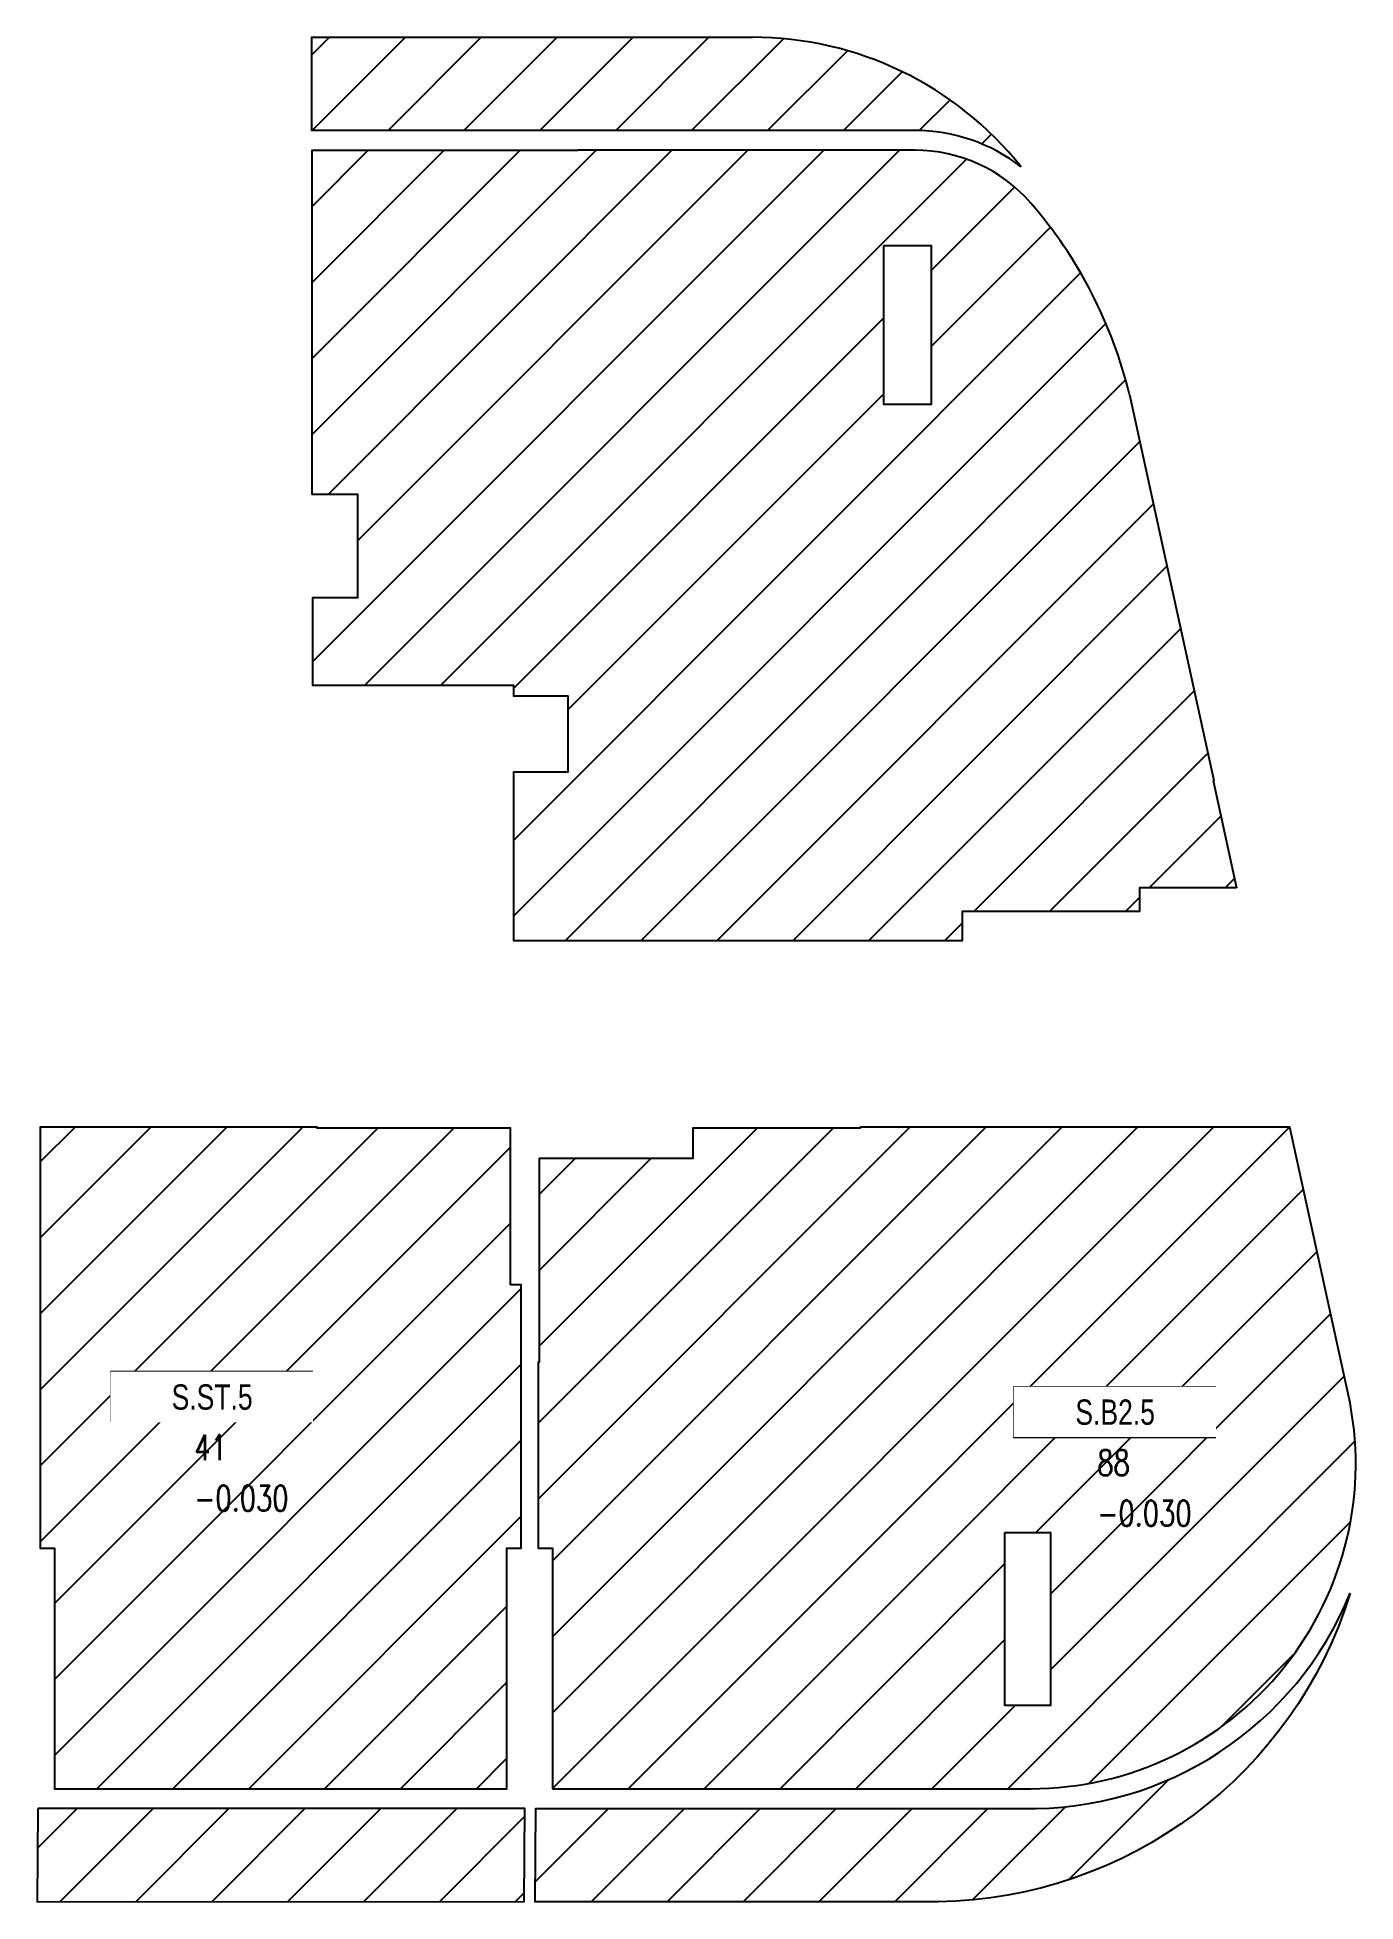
# Model space of a CAD drawing. Header units: millimetres. Extents: x -361702973 to 361248309, y -356458554 to 356543577.
# Drawn here: x -188883 to -173529, y 17326 to 39026 of the extents above; entities that cross this region are included whole.
import ezdxf
from ezdxf.enums import TextEntityAlignment as Align
from ezdxf.xclip import XClip

# ---------------------------------------------------------------- set-up
doc = ezdxf.new("R2010")
doc.units = ezdxf.units.MM
doc.header["$LTSCALE"] = 100
doc.header["$MEASUREMENT"] = 0
doc.header["$XCLIPFRAME"] = 0
doc.set_wipeout_variables(frame=1)
doc.layers.add('A-ANNO-ROOM', color=50, linetype='Continuous')
doc.layers.add('dien tich thong thuy', color=3, linetype='Continuous')
for name, color, linetype, lineweight in [('KT-Chuviet', 255, 'Continuous', 15), ('KT-Net thay', 7, 'Continuous', 15), ('KT-Net truc', 18, 'Continuous', 15)]:
    doc.layers.add(name, color=color, linetype=linetype, lineweight=lineweight)
doc.styles.add('220126_HDN_HBA typical plan$0$211210_HDN_HBA_TYPICAL PLAN CORE OPT 1$0$HBA-Text', font='GOTHIC.TTF')
doc.styles.add('font unicode ccu', font='arial.ttf')
doc.styles.add('ROMANS', font='ROMANS.SHX')
pattern_1 = [(45, (0, 0), (-441.9417382415922, 441.9417382415922), [])]

# ---------------------------------------------------------------- blocks, each defined once
blk = doc.blocks.new('TAG CAO DO SAN')
at = {"layer": 'KT-Net thay', "flags": 128}
blk.add_lwpolyline([(1526701.778855525, -266095.2298759429), (1526701.778855525, -266566.6584041911), (1527644.63591202, -266566.6584041911), (1527644.63591202, -266095.2298759429)], close=True, dxfattribs=at)
blk.add_wipeout([(1526701.778855525, -266095.2298759429), (1527644.6359120198, -266095.2298759429), (1527644.6359120198, -266566.65840419114), (1526701.778855525, -266566.65840419114)]).dxf.layer = 'KT-Net thay'
for points in [[(1526701.778855525, -266330.9441400666), (1527644.63591202, -266330.9441400666)], [(1526701.778855525, -266566.6584041911), (1527644.63591202, -266566.6584041911)]]:
    blk.add_lwpolyline(points, dxfattribs=at)
at = {"layer": 'KT-Chuviet', "color": 31, "style": 'ROMANS', "width": 0.75}
blk.add_text('DTTT:', height=117.8571320618522, dxfattribs=at).set_placement((1526748.92170835, -266507.8139601254))
at = {"layer": 'KT-Chuviet', "color": 31, "style": 'font unicode ccu', "width": 0.75}
blk.add_attdef('TÊNPHÒNG', text='', height=117.85713, dxfattribs=at).set_placement((1527175.308820772, -266213.4467624734), align=Align.MIDDLE_CENTER)
at = {"layer": 'KT-Chuviet', "color": 31, "ltscale": 15, "style": 'ROMANS', "width": 0.75, "flags": 8}
blk.add_attdef('CAO-DO', (1527091.943339912, -266507.7298381611), '', height=117.8571320618522, dxfattribs=at)
blk = doc.blocks.new('A$C418F5BC8')
at = {"layer": 'A-ANNO-ROOM', "insert": (648.1133449638728, 1090.790118377889), "char_height": 600, "attachment_point": 2, "rotation": 50.44882673977027, "style": '220126_HDN_HBA typical plan$0$211210_HDN_HBA_TYPICAL PLAN CORE OPT 1$0$HBA-Text'}
blk.add_mtext_dynamic_manual_height_columns('SL-S', width=722857412.8743668, gutter_width=9765.624999999996, heights=[0], dxfattribs=at)
blk = doc.blocks.new('A$C1AAC5519')
at = {"layer": 'A-ANNO-ROOM', "insert": (772.955269176513, 1216.574747113511), "char_height": 600, "attachment_point": 2, "rotation": 50.44882673977027, "style": '220126_HDN_HBA typical plan$0$211210_HDN_HBA_TYPICAL PLAN CORE OPT 1$0$HBA-Text'}
blk.add_mtext_dynamic_manual_height_columns('1-BR', width=722857412.8743668, gutter_width=9765.624999999996, heights=[0], dxfattribs=at)
blk = doc.blocks.new('A$C2A6C5140')
at = {"layer": 'A-ANNO-ROOM', "insert": (731.4497625969816, 1190.0169191678, 0.0003277973379295924), "char_height": 600, "attachment_point": 2, "rotation": 50.44882673977027, "style": '220126_HDN_HBA typical plan$0$211210_HDN_HBA_TYPICAL PLAN CORE OPT 1$0$HBA-Text'}
blk.add_mtext_dynamic_manual_height_columns('2-BR', width=722857412.8743668, gutter_width=9765.624999999996, heights=[0], dxfattribs=at)
blk = doc.blocks.new('A$C5388591E')
at = {"layer": 'A-ANNO-ROOM', "insert": (894.3001998505497, 842.1987865094561, 0.0004622000541105721), "char_height": 600, "attachment_point": 2, "rotation": 1.4064704596368105, "style": '220126_HDN_HBA typical plan$0$211210_HDN_HBA_TYPICAL PLAN CORE OPT 1$0$HBA-Text'}
blk.add_mtext_dynamic_manual_height_columns('3-BR', width=722857412.8743668, gutter_width=9765.624999999996, heights=[0], dxfattribs=at)
blk = doc.blocks.new('A$C21AF0CCA')
at = {"layer": 'A-ANNO-ROOM', "insert": (1197.56892258345, 814.6835720778872), "char_height": 600, "attachment_point": 2, "rotation": 0.10542954816276216, "style": '220126_HDN_HBA typical plan$0$211210_HDN_HBA_TYPICAL PLAN CORE OPT 1$0$HBA-Text'}
blk.add_mtext_dynamic_manual_height_columns('1-BR+', width=722857412.8743668, gutter_width=9765.624999999996, heights=[0], dxfattribs=at)

msp = doc.modelspace()

# ---------------------------------------------------------------- hatches: boundary and pattern name
at = {"layer": 'dien tich thong thuy'}
h = msp.add_hatch(dxfattribs=at)
h.set_pattern_fill('ANSI31', color=253, scale=5000)
h.set_pattern_definition(pattern_1)
h.paths.add_polyline_path([(-175790.3503345741, 33160.98867496189), (-176163.9919161969, 34867.14108854278, 0.1203200773167545), (-177313.7988597502, 37097.02819620437, 0.2171263059221571), (-178660.9779271677, 37710.98867496171), (-182583.3934024802, 37710.98867496172), (-182713.8647478038, 37711.04210780039), (-185682.937534143, 37710.93524212323), (-185683.3412080887, 33705.99358223064), (-185148.3446205599, 33705.99358225164), (-185148.3778868931, 32505.9932448225), (-185673.3797398783, 32505.99391978705), (-185673.3797398783, 31480.98849146326), (-183333.3457023611, 31480.98849146326), (-183333.345702361, 31355.98858321021), (-182698.4011409734, 31355.98880880602), (-182698.4011409734, 30475.98867496181), (-183333.4006986412, 30475.98867496183), (-183333.346144684, 28510.98867496177), (-180383.4011409734, 28510.98867496177), (-178113.4068486993, 28510.98867496178), (-178113.4068486993, 28851.16922521174), (-176048.4068565584, 28851.1692675034), (-176048.4068565584, 29126.16891758838), (-174916.8611505084, 29126.16891415955), (-175190.6028728128, 30375.98867496181)])
h.paths.add_polyline_path([(-179023.4079303749, 34751.16922752338), (-179023.4079303749, 36600.98867496186), (-178473.4079303748, 36600.98867496186), (-178473.4079303748, 34751.16922752338)], flags=16)
h.paths.add_polyline_path([(-180554.6446216857, 39025.98898411895), (-185683.7852995676, 39025.98898413258), (-185683.7852995705, 37940.98902692385), (-178660.9778261819, 37940.98867496173, -0.166481047839998), (-177425.7507105869, 37517.98073631695, 0.2284089116882047)])
h = msp.add_hatch(dxfattribs=at)
h.set_pattern_fill('ANSI31', color=253, scale=5000)
h.set_pattern_definition(pattern_1)
h.paths.add_polyline_path([(-183373.3514099657, 26330.98898658458), (-185623.3514062936, 26330.98898656652), (-186138.3514099564, 26340.98898656674), (-187208.3514099696, 26340.98898656674), (-188848.3457022379, 26340.98898656674), (-188848.3457022379, 21440.98898656674), (-188683.3514099638, 21440.98898656674), (-188683.3514099638, 18640.98898654759), (-186088.351409962, 18640.98898654759), (-185958.351409962, 18640.98898654759), (-183413.3514099597, 18640.98898654759), (-183413.3514099597, 21440.83010503073), (-183248.3457022379, 21440.83010503073), (-183248.3457022378, 24505.98898656673), (-183373.3514099656, 24505.98898656673)])
h.paths.add_polyline_path([(-183206.701530346, 18411.29136610906), (-188876.7804350233, 18410.64304136085), (-188882.7983359277, 17325.69352126235), (-183213.2126450407, 17326.29911651232)])
h = msp.add_hatch(dxfattribs=at)
h.set_pattern_fill('ANSI31', color=253, scale=5000)
h.set_pattern_definition(pattern_1)
h.paths.add_polyline_path([(-174296.550380794, 26340.98898656671), (-176313.3457022379, 26340.98898656671), (-179298.3457022379, 26340.98898656676), (-179298.3457022379, 26330.98898656677), (-181248.3457022398, 26330.98898656671), (-181248.3457022398, 25975.98898654886), (-183038.3457022398, 25975.98898658453), (-183038.3457022398, 23605.98898656664), (-183048.3457022399, 21441.15285099321), (-182883.3457022379, 21440.97261074432), (-182883.3457022379, 18640.98898656675), (-177313.7911006489, 18640.98898656675, 0.4788736064993603), (-173616.4368926123, 23235.80184168424)])
h.paths.add_polyline_path([(-177613.3457022379, 21621.1692275233), (-177083.345702238, 21621.1692275233), (-177083.345702238, 19610.98898727224), (-177613.3457022379, 19610.98898727224)], flags=16)
h.paths.add_polyline_path([(-173593.7092816877, 20915.75849751551, -0.3113236075066049), (-177406.2357787366, 18410.98897630435), (-183076.7804398313, 18410.6422483136), (-183083.3579800937, 17325.68555494684), (-178392.3720880295, 17325.98898418789, 0.3246798654682196)])

# ---------------------------------------------------------------- linework, layer by layer
for points, elevation in [([(-178660.9778274948, 37940.98867496173), (-185683.7852995705, 37940.98902692385), (-185683.7852995676, 39025.98898413258), (-180554.6446216549, 39025.98898411894)], -1.363550666288739e-10), ([(-174916.8611505084, 29126.16891415955), (-176048.4068565584, 29126.16891758838), (-176048.4068565584, 28851.1692675034), (-178113.4068486993, 28851.16922521174), (-178113.4068486993, 28510.98867496178), (-180383.4011409734, 28510.98867496177), (-183333.346144684, 28510.98867496177), (-183333.4006986412, 30475.98867496183), (-182698.4011409734, 30475.98867496181), (-182698.4011409734, 31355.98880880602), (-183333.345702361, 31355.98858321021), (-183333.3457023611, 31480.98849146326), (-185673.3797398783, 31480.98849146326), (-185673.3797398783, 32505.99391978705), (-185148.3778868931, 32505.9932448225), (-185148.3446205599, 33705.99358225164), (-185683.3412080887, 33705.99358223064), (-185682.937534143, 37710.93524212323), (-182713.8647478038, 37711.04210780039), (-182583.3934024802, 37710.9886749618)], 6.997526395055242e-05), ([(-178660.9779271677, 37710.98867496171), (-182583.3934024802, 37710.98867496172)], 0.0002647487548106516), ([(-176163.9919161969, 34867.14108854284), (-175790.3503345741, 33160.98867496189)], 0.0001975694703862164), ([(-175790.3503345741, 33160.98867496189), (-175180.3658227845, 30375.98867496181), (-175190.6028728128, 30375.98867496181)], 6.997526395055242e-05), ([(-175190.6028728128, 30375.98867496181), (-174916.8611505084, 29126.16891415955)], 8.635337561042269e-05)]:
    msp.add_lwpolyline(points, dxfattribs=dict(at, elevation=elevation))
for points, elevation in [([(-179023.4079303749, 36600.98867496186), (-178473.4079303748, 36600.98867496186), (-178473.4079303748, 34751.16922752338), (-179023.4079303749, 34751.16922752338)], -2.13470615894213e-05), ([(-183373.3514099656, 24505.98898656673), (-183373.3514099657, 26330.98898658458), (-185623.3514062936, 26330.98898656652), (-185623.3514062936, 26340.98898656772), (-186138.3514099564, 26340.98898656674), (-187208.3514099696, 26340.98898656674), (-188848.3457022379, 26340.98898656674), (-188848.3457022379, 21440.98898656674), (-188683.3514099638, 21440.98898656674), (-188683.3514099638, 18640.98898654759), (-186088.351409962, 18640.98898654759), (-185958.351409962, 18640.98898654759), (-183413.3514099597, 18640.98898654759), (-183413.3514099597, 21440.83010503073), (-183248.3457022379, 21440.83010503073), (-183248.3457022378, 24505.98898656673)], -7.594841749942289e-05), ([(-179323.3457022361, 26330.98898656676), (-179323.3457022361, 26330.98898656676)], -7.594841749942289e-05), ([(-177613.3457022379, 21621.1692275233), (-177083.345702238, 21621.1692275233), (-177083.345702238, 19610.98898727224), (-177613.3457022379, 19610.98898727224)], -2.13470615894213e-05), ([(-188876.7804350233, 18410.64304136085), (-188882.7983359277, 17325.69352126235), (-183213.2126450407, 17326.29911651232), (-183206.701530346, 18411.29136610906)], 7.594834914811943e-05)]:
    msp.add_lwpolyline(points, close=True, dxfattribs=dict(at, elevation=elevation))
for points, elevation in [([(-182883.3457022379, 18640.98898656675), (-177313.7911006489, 18640.98898656675, 0.4788736065008632), (-173616.4368926162, 23235.8018417023), (-174296.550380794, 26340.98898656671), (-176313.3457022379, 26340.98898656671), (-179298.3457022379, 26340.98898656676), (-179298.3457022379, 26330.98898656677), (-181248.3457022398, 26330.98898656671), (-181248.3457022398, 25975.98898654886), (-183038.3457022398, 25975.98898658453), (-183038.3457022398, 23605.98898656664), (-183048.3457022398, 23605.98898656666), (-183048.3457022399, 21441.15285099321), (-182883.3457022379, 21440.97261074432)], -7.594841749942289e-05), ([(-173593.7092816877, 20915.75849751552, -0.3246798654682189), (-178392.3720880295, 17325.98898418789), (-183083.3579800937, 17325.68555494684), (-183076.7804398313, 18410.6422483136), (-177406.2357787366, 18410.98897630435, 0.3113236075066066)], 7.594834914811943e-05)]:
    msp.add_lwpolyline(points, format="xyb", close=True, dxfattribs=dict(at, elevation=elevation))
for centre, radius, start, end in [((-180554.6446216963, 35025.98898411877), 4000.000000000181, 38.53539183298227, 90), ((-178660.9779271677, 35925.98867496173, 0.0002225300934234874), 2015.000000000001, 52.1921004947589, 90), ((-178660.9779271677, 35925.98867496171, 0.0002225300934234871), 1785.000000000006, 40.99890077594538, 90), ((-181305.060190144, 33627.61208772915, 0.0001681691046567019), 5288.384927484331, 13.55549488484405, 40.99890077594538)]:
    msp.add_arc(centre, radius, start, end, dxfattribs=at)

# ---------------------------------------------------------------- block references
at = {"layer": 'A-ANNO-ROOM'}
for p in [(-193366.6029767873, 192837.9996409905, 5.460855537377236e-05), (-194725.1126339572, 187914.7636662904, 5.460855537377236e-05), (-204628.500881133, 156603.4286092457, 5.461079910308954e-05), (-263479.6090599558, 50485.12915140932, 5.460850030168077e-05), (-269121.1781233152, 49296.5544193383, 5.460850030168077e-05), (-249390.2929153891, 45734.43883928895, 5.460850030168077e-05), (-231828.0778406897, 44407.82273046864, 5.460832008522107e-05), (-260545.3674363113, 42210.52099001262, 5.460850030168077e-05), (-266005.9544405445, 40714.37009385967, 5.460850030168077e-05), (-231175.8712175231, 40645.45605562796, 5.460850030168077e-05), (-228303.7210763374, 35687.765146195, 5.460832008522128e-05)]:
    msp.add_blockref('A$C21AF0CCA', p, dxfattribs=at)
at = {"layer": 'dien tich thong thuy'}
for name, p, rotation in [('A$C2A6C5140', (-235738.0721845079, 62244.32288491951, 3.214423980650787e-05), 310.9576437198666), ('A$C2A6C5140', (-226971.972951604, 58672.53392838872, 1.895367564819208e-05), 310.9576437198666), ('A$C2A6C5140', (-182858.1837168724, 33888.05154022964, 0.000178988243818107), 310.9576437198666), ('A$C2A6C5140', (-203396.9752949114, 23120.58807031136, 0.0001030398263186841), 310.9576437198666), ('A$C2A6C5140', (-180585.3237963979, 23151.33387848926, 0.000178988243818107), 310.9576437198666), ('A$C2A6C5140', (-196571.0380073554, 22922.69606213347, 0.000178988243818107), 310.9576437198666), ('A$C418F5BC8', (-247792.2532073302, 59981.48598654423, -1.001597833679712e-05), 309.6632197063607), ('A$C418F5BC8', (-251962.2979944813, 57974.75306764379, -1.001597833679712e-05), 309.6632197063607), ('A$C418F5BC8', (-255726.2573242666, 56926.2422651329, -1.001597833679712e-05), 309.6632197063607), ('A$C418F5BC8', (-259675.3290057395, 55322.63898630807, -1.001597833679712e-05), 309.6632197063607), ('A$C1AAC5519', (-244712.9849651629, 48430.23954045825, 0.0003723829774320968), 309.6566028083925), ('A$C1AAC5519', (-223357.5065853495, 48059.78935259463, 0.0005547181599990354), 309.6566028083925), ('A$C1AAC5519', (-221487.8086388012, 45005.57789840109, 0.0003723828570649432), 309.6566028083925), ('A$C418F5BC8', (-197487.0809651244, 33411.4671110799, -1.001597833679712e-05), 309.6632197063607), ('A$C418F5BC8', (-193448.7475272998, 33349.36583146098, -1.001597833679712e-05), 309.6632197063607), ('A$C418F5BC8', (-206278.2197520126, 33163.06303948996, -1.001597833679712e-05), 309.6632197063607), ('A$C418F5BC8', (-201711.797739714, 33256.21495891846, -1.001597833679712e-05), 309.6632197063607), ('A$C1AAC5519', (-271599.8972878471, 39640.33326624559, 0.0003723828655667127), 309.6566028083925), ('A$C418F5BC8', (-226889.0124284044, 31090.29572592763, -1.001597833679712e-05), 309.6632197063607), ('A$C1AAC5519', (-217339.68294671, 23702.2762728755, -0.3423708923741385), 309.6566028083925), ('A$C1AAC5519', (-211634.5547104646, 23442.24319922904, 0.0003723828655667127), 309.6566028083925), ('A$C1AAC5519', (-187964.0545017801, 23164.08220845302, 0.0003723828655667127), 309.6566028083925)]:
    msp.add_blockref(name, p, dxfattribs=dict(at, rotation=rotation))
for name, p in [('A$C418F5BC8', (-197463.7292652081, 182913.4540568058, 9.919419487628366e-05)), ('A$C418F5BC8', (-200258.9907205751, 179138.6891211519, 4.458552763712727e-05)), ('A$C2A6C5140', (-188160.0390614129, 177105.642765429, 9.919419487628366e-05)), ('A$C418F5BC8', (-200994.9430359419, 174771.894767079, 4.458552763712727e-05)), ('A$C2A6C5140', (-234759.4766391878, 172444.9136382493, 4.458552763712727e-05)), ('A$C418F5BC8', (-200719.9128290097, 170423.8323274105, 4.458552763712727e-05)), ('A$C2A6C5140', (-190797.8283776039, 169517.5067573905, 9.919419487628366e-05)), ('A$C1AAC5519', (-230167.9898228928, 167012.0323451896, 0.0003723828655667197)), ('A$C418F5BC8', (-202290.0123814641, 165833.5958576689, 9.919419487628366e-05)), ('A$C1AAC5519', (-241412.7857485664, 165333.8017953324, 0.0003723828655667197)), ('A$C418F5BC8', (-226321.6487100684, 164849.0004456656, 4.458552763712727e-05)), ('A$C418F5BC8', (-223174.4637594427, 162010.1787619262, 0.05488942016446244)), ('A$C418F5BC8', (-203583.8919471729, 161846.927602817, 4.458552763712727e-05)), ('A$C418F5BC8', (-244807.1773967599, 161329.3218979316, 0.05488941081008353)), ('A$C2A6C5140', (-193344.5366901597, 160504.8948145737, 9.919419487628366e-05)), ('A$C418F5BC8', (-219934.1653648383, 159334.2093209107, 0.05488940151768119)), ('A$C1AAC5519', (-248428.8589248053, 157037.2006521042, 0.0003723828655667197)), ('A$C1AAC5519', (-252286.3459864925, 152336.1708680308, 0.02738517669695963)), ('A$C2A6C5140', (-195752.5445711951, 151816.0180695198, 4.458552763712727e-05)), ('A$C418F5BC8', (-228142.1604593961, 149140.0456224125, 0.05488939420954132)), ('A$C1AAC5519', (-255923.8224010994, 147682.0149176453, 0.0004269909932618908)), ('A$C418F5BC8', (-224737.6489350568, 146340.2200414557, 0.05488939420954583)), ('A$C2A6C5140', (-198038.3940573054, 144980.9671920894, 4.458552763712727e-05)), ('A$C418F5BC8', (-221724.5828443308, 144236.942033412, 4.458552763895914e-05)), ('A$C1AAC5519', (-260576.8913636276, 142107.7025675907, 0.027822102169103)), ('A$C418F5BC8', (-245667.6157152384, 140788.472051876, 9.916924510345083e-05)), ('A$C418F5BC8', (-263605.4986913943, 138503.2694156115, 0.05488941081008353)), ('A$C2A6C5140', (-199977.0465312221, 137220.1243192966, 9.919419487628366e-05)), ('A$C418F5BC8', (-247616.0924330471, 136995.8708936881, 4.458552763712727e-05)), ('A$C418F5BC8', (-266636.7078710849, 135433.6128811316, 4.458552763712727e-05)), ('A$C1AAC5519', (-268569.1861684484, 131058.0044733415, 0.0003723828655667197)), ('A$C418F5BC8', (-252583.1748971227, 130659.4905633791, 9.92039971646407e-05)), ('A$C418F5BC8', (-256446.2619547517, 127486.843743643, 4.458552763712727e-05)), ('A$C418F5BC8', (-258902.9768848096, 124459.8911733059, 0.05488941081005369)), ('A$C2A6C5140', (-265461.1614808204, 122023.7036381988, 0.02705737929207316)), ('A$C5388591E', (-193808.7999730141, 199941.1790572023, 4.458570785358675e-05)), ('A$C5388591E', (-210573.5526519337, 135718.1497136029, 9.91946273371655e-05)), ('A$C5388591E', (-276921.94039411, 49051.50231821807, -1.001579812033762e-05)), ('A$C5388591E', (-224277.5649896398, 23412.81915787171, 4.458552763712727e-05))]:
    msp.add_blockref(name, p, dxfattribs=at)

# ---------------------------------------------------------------- next in the draw order: block references
at = {"layer": 'KT-Net truc'}
ref = msp.add_blockref('TAG CAO DO SAN', (-4004784.707042138, 688733.3289355587, -0.000254258800926242), dxfattribs=dict(at, xscale=2.5, yscale=2.5, zscale=2.5))
XClip(ref).set_block_clipping_path([(1526674.1636322693, -266330.9441400666), (1527644.6359120195, -266095.2298759429)])
ref.add_attrib('CAO-DO', '41', (-187054.8486923565, 22464.00434015584, -0.000254258800926242), dxfattribs={"layer": 'KT-Chuviet', "color": 31, "ltscale": 15, "height": 294.6428301546305, "style": 'ROMANS', "width": 0.7500000000000001})
ref.add_attrib('CAO-DO', '-0.030', (-187054.8486923565, 21874.71867984658, -0.000254258800926242), dxfattribs={"layer": 'KT-Chuviet', "color": 31, "ltscale": 15, "height": 294.6428301546305, "style": 'ROMANS', "width": 0.7500000000000001})
ref.add_attrib('TÊNPHÒNG', 'S.ST.5', dxfattribs={"layer": 'KT-Chuviet', "color": 31, "height": 294.642825, "style": 'font unicode ccu', "width": 0.7500000000000001}).set_placement((-186846.4349902054, 23199.71202937499, -0.000254258800926242), align=Align.MIDDLE_CENTER)
ref = msp.add_blockref('TAG CAO DO SAN', (-3994268.45486373, 688557.6438862026, -0.0003833638470032832), dxfattribs=dict(at, xscale=2.5, yscale=2.5, zscale=2.5))
XClip(ref).set_block_clipping_path([(1526674.1636322693, -266330.944140067), (1527644.6359120198, -266095.2298759429)])
ref.add_attrib('CAO-DO', '88', (-176538.5965139492, 22288.31929079983, -0.0003833638470032832), dxfattribs={"layer": 'KT-Chuviet', "color": 31, "ltscale": 15, "height": 294.6428301546305, "style": 'ROMANS', "width": 0.7500000000000001})
ref.add_attrib('CAO-DO', '-0.030', (-176538.5965139492, 21699.03363049058, -0.0003833638470032832), dxfattribs={"layer": 'KT-Chuviet', "color": 31, "ltscale": 15, "height": 294.6428301546305, "style": 'ROMANS', "width": 0.7500000000000001})
ref.add_attrib('TÊNPHÒNG', 'S.B2.5', dxfattribs={"layer": 'KT-Chuviet', "color": 31, "height": 294.642825, "style": 'font unicode ccu', "width": 0.7500000000000001}).set_placement((-176330.1828117981, 23024.02698001899, -0.0003833638470032832), align=Align.MIDDLE_CENTER)

doc.saveas('drawing.dxf')
